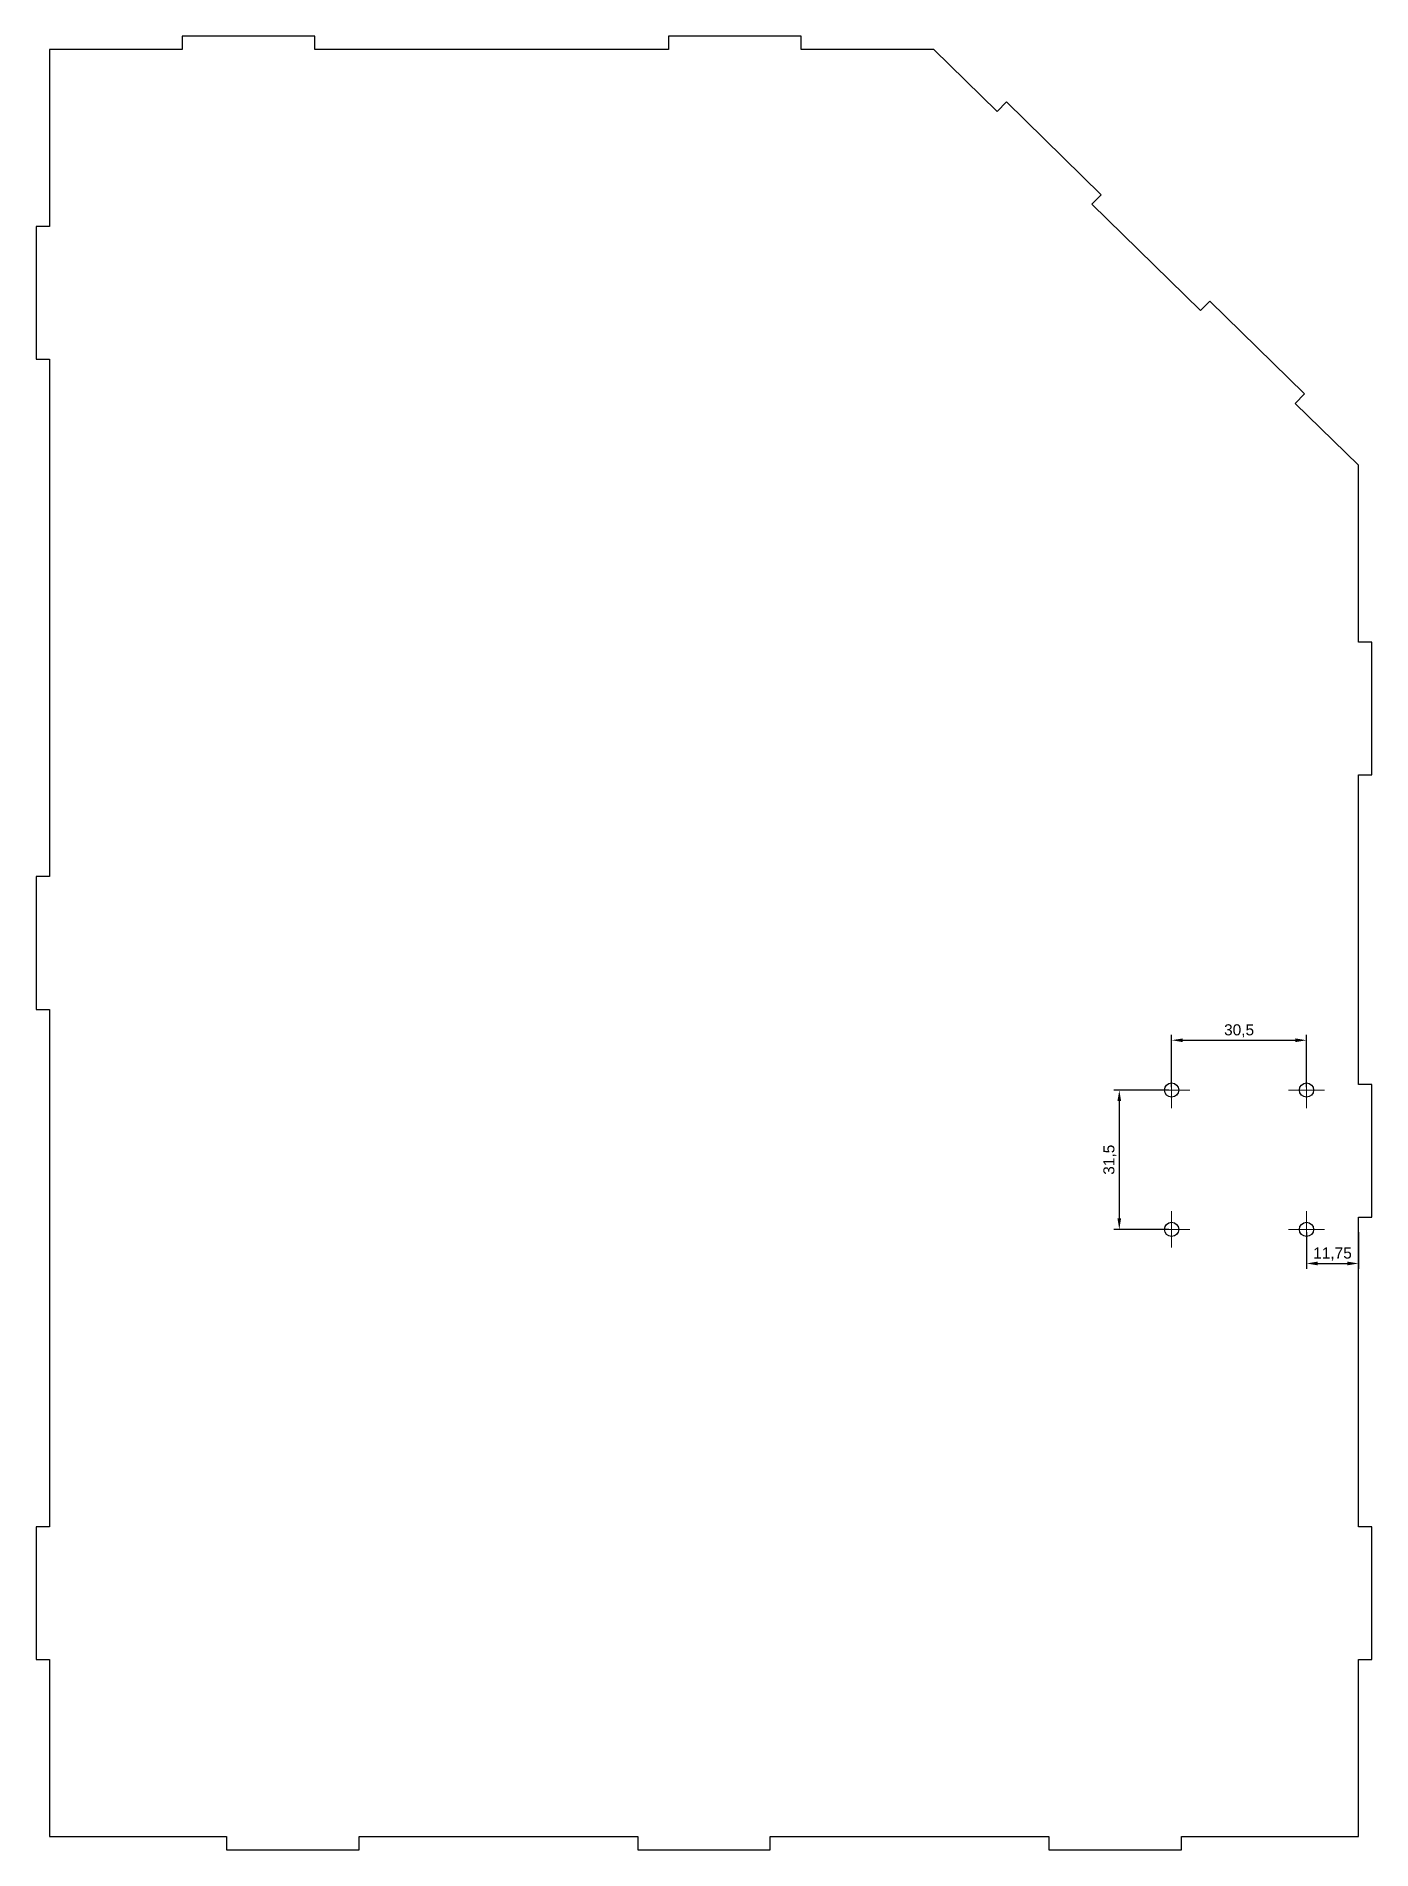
# Model space of a CAD drawing. Header units: millimetres. Extents: x 4721 to 6828, y 89 to 634.
# Drawn here: x 6525.7 to 6827.7, y 88.7 to 498.7 of the extents above; entities that cross this region are included whole.
import ezdxf

# ---------------------------------------------------------------- set-up
doc = ezdxf.new("R2010")
doc.units = ezdxf.units.MM
doc.styles.get("Standard").update_dxf_attribs({"font": 'arial.ttf'})
doc.dimstyles.new('ISO-25', dxfattribs={"dimtxt": 2.5, "dimasz": 2.5, "dimexe": 1.25, "dimexo": 0.625, "dimtad": 1, "dimtxsty": 'Standard', "dimcen": 2.5, "dimadec": 0, "dimazin": 0, "dimtfac": 1, "dimtmove": 0, "dimatfit": 3, "dimfxl": 1, "dimarcsym": 0})

msp = doc.modelspace()

# ---------------------------------------------------------------- blocks, each defined once
blk = doc.blocks.new('SW_CENTERMARKSYMBOL_1')
at = {"color": 0, "linetype": 'Continuous', "lineweight": 0}
for p, q in [((0, 0.5), (0, 0.82)), ((-0.5, 0), (-0.82, 0)), ((0, 0), (-0.5, 0)), ((0, 0), (0, 0.5)), ((0, 0), (0, -0.5)), ((0, 0), (0.5, 0)), ((0.5, 0), (0.82, 0)), ((0, -0.5), (0, -0.82))]:
    blk.add_line(p, q, dxfattribs=at)
blk = doc.blocks.new('SW_CENTERMARKSYMBOL_2')
at = {"color": 0, "linetype": 'Continuous', "lineweight": 0}
for p, q in [((0, 0.5), (0, 0.82)), ((-0.5, 0), (-0.82, 0)), ((0, 0), (-0.5, 0)), ((0, 0), (0, 0.5)), ((0, 0), (0, -0.5)), ((0, 0), (0.5, 0)), ((0.5, 0), (0.82, 0)), ((0, -0.5), (0, -0.82))]:
    blk.add_line(p, q, dxfattribs=at)
blk = doc.blocks.new('SW_CENTERMARKSYMBOL_3')
at = {"color": 0, "linetype": 'Continuous', "lineweight": 0}
for p, q in [((0, 0.5), (0, 0.82)), ((-0.5, 0), (-0.82, 0)), ((0, 0), (-0.5, 0)), ((0, 0), (0, 0.5)), ((0, 0), (0, -0.5)), ((0, 0), (0.5, 0)), ((0.5, 0), (0.82, 0)), ((0, -0.5), (0, -0.82))]:
    blk.add_line(p, q, dxfattribs=at)
blk = doc.blocks.new('SW_CENTERMARKSYMBOL_4')
at = {"color": 0, "linetype": 'Continuous', "lineweight": 0}
for p, q in [((0, 0.5), (0, 0.82)), ((-0.5, 0), (-0.82, 0)), ((0, 0), (-0.5, 0)), ((0, 0), (0, 0.5)), ((0, 0), (0, -0.5)), ((0, 0), (0.5, 0)), ((0.5, 0), (0.82, 0)), ((0, -0.5), (0, -0.82))]:
    blk.add_line(p, q, dxfattribs=at)
blk = doc.blocks.new('*D53')
at = {"color": 0, "lineweight": -2, "transparency": 16777216}
for p, q in [((6782.47, 261.06), (6782.47, 272.95)), ((6784.97, 271.7), (6810.47, 271.7)), ((6812.97, 261.06), (6812.97, 272.95))]:
    blk.add_line(p, q, dxfattribs=at)
at = {"color": 0, "transparency": 16777216}
for points in [[(6784.97, 272.11), (6784.97, 271.28), (6782.47, 271.7)], [(6810.47, 272.11), (6810.47, 271.28), (6812.97, 271.7)]]:
    blk.add_solid(points, dxfattribs=at)
at = {"layer": 'Defpoints', "color": 0, "transparency": 16777216}
for p in [(6812.97, 271.7), (6782.47, 260.43), (6812.97, 260.43)]:
    blk.add_point(p, dxfattribs=at)
at = {"color": 0, "transparency": 16777216, "insert": (6797.72, 273.82), "char_height": 2.5, "attachment_point": 5}
blk.add_mtext('30,5', dxfattribs=at)
blk = doc.blocks.new('*D54')
at = {"color": 0, "lineweight": -2, "transparency": 16777216}
for p, q in [((6781.84, 260.43), (6769.38, 260.43)), ((6770.63, 257.93), (6770.63, 231.43)), ((6781.84, 228.93), (6769.38, 228.93))]:
    blk.add_line(p, q, dxfattribs=at)
at = {"color": 0, "transparency": 16777216}
for points in [[(6770.21, 257.93), (6771.04, 257.93), (6770.63, 260.43)], [(6770.21, 231.43), (6771.04, 231.43), (6770.63, 228.93)]]:
    blk.add_solid(points, dxfattribs=at)
at = {"layer": 'Defpoints', "color": 0, "transparency": 16777216}
for p in [(6782.47, 260.43), (6770.63, 228.93), (6782.47, 228.93)]:
    blk.add_point(p, dxfattribs=at)
at = {"color": 0, "transparency": 16777216, "insert": (6768.5, 244.68), "char_height": 2.5, "attachment_point": 5, "rotation": 90}
blk.add_mtext('31,5', dxfattribs=at)
blk = doc.blocks.new('*D55')
at = {"color": 0, "lineweight": -2, "transparency": 16777216}
for p, q in [((6812.97, 228.31), (6812.97, 219.98)), ((6824.72, 228.31), (6824.72, 219.98)), ((6815.47, 221.23), (6822.22, 221.23))]:
    blk.add_line(p, q, dxfattribs=at)
at = {"color": 0, "transparency": 16777216}
for points in [[(6815.47, 221.65), (6815.47, 220.81), (6812.97, 221.23)], [(6822.22, 221.65), (6822.22, 220.81), (6824.72, 221.23)]]:
    blk.add_solid(points, dxfattribs=at)
at = {"layer": 'Defpoints', "color": 0, "transparency": 16777216}
for p in [(6812.97, 228.93), (6824.72, 228.93), (6824.72, 221.23)]:
    blk.add_point(p, dxfattribs=at)
at = {"color": 0, "transparency": 16777216, "insert": (6818.84, 223.36), "char_height": 2.5, "attachment_point": 5}
blk.add_mtext('11,75', dxfattribs=at)

# ---------------------------------------------------------------- dimensions: what is measured, and where the dimension line sits
for base, p1, p2, picture, middle in [((6812.965, 271.695), (6782.465, 260.434), (6812.965, 260.434), '*D53', (6797.715, 273.822)), ((6824.715, 221.229), (6812.965, 228.934), (6824.715, 228.934), '*D55', (6818.84, 223.356))]:
    dim = msp.add_linear_dim(base=base, p1=p1, p2=p2, dimstyle='ISO-25')
    dim.commit()
    dim.dimension.update_dxf_attribs({"geometry": picture, "text_midpoint": middle})
dim = msp.add_linear_dim(base=(6770.627, 228.934), p1=(6782.465, 260.434), p2=(6782.465, 228.934), angle=90, dimstyle='ISO-25')
dim.commit()
dim.dimension.update_dxf_attribs({"geometry": '*D54', "text_midpoint": (6768.5, 244.684)})

# ---------------------------------------------------------------- linework, layer by layer
at = {"color": 7, "linetype": 'Continuous', "lineweight": 25}
for p, q in [((6558.715, 498.684), (6558.715, 495.684)), ((6588.715, 498.684), (6558.715, 498.684)), ((6588.715, 495.684), (6588.715, 498.684)), ((6668.715, 498.684), (6668.715, 495.684)), ((6698.715, 498.684), (6668.715, 498.684)), ((6698.715, 495.684), (6698.715, 498.684)), ((6528.715, 495.684), (6528.715, 455.684)), ((6558.715, 495.684), (6528.715, 495.684)), ((6668.715, 495.684), (6588.715, 495.684)), ((6728.715, 495.684), (6698.715, 495.684)), ((6743.005, 481.691), (6728.715, 495.684)), ((6745.104, 483.835), (6743.005, 481.691)), ((6766.54, 462.846), (6745.104, 483.835)), ((6764.441, 460.703), (6766.54, 462.846)), ((6788.99, 436.665), (6764.441, 460.703)), ((6525.715, 455.684), (6525.715, 425.684)), ((6528.715, 455.684), (6525.715, 455.684)), ((6791.088, 438.809), (6788.99, 436.665)), ((6812.524, 417.82), (6791.088, 438.809)), ((6525.715, 425.684), (6528.715, 425.684)), ((6528.715, 425.684), (6528.715, 308.684)), ((6810.425, 415.676), (6812.524, 417.82)), ((6824.715, 401.684), (6810.425, 415.676)), ((6824.715, 361.684), (6824.715, 401.684)), ((6827.715, 361.684), (6824.715, 361.684)), ((6827.715, 331.684), (6827.715, 361.684)), ((6824.715, 331.684), (6827.715, 331.684)), ((6824.715, 261.684), (6824.715, 331.684)), ((6525.715, 308.684), (6525.715, 278.684)), ((6528.715, 308.684), (6525.715, 308.684)), ((6525.715, 278.684), (6528.715, 278.684)), ((6528.715, 278.684), (6528.715, 161.684)), ((6827.715, 261.684), (6824.715, 261.684)), ((6827.715, 231.684), (6827.715, 261.684)), ((6824.715, 231.684), (6827.715, 231.684)), ((6824.715, 161.684), (6824.715, 231.684)), ((6525.715, 161.684), (6525.715, 131.684)), ((6528.715, 161.684), (6525.715, 161.684)), ((6827.715, 161.684), (6824.715, 161.684)), ((6827.715, 131.684), (6827.715, 161.684)), ((6525.715, 131.684), (6528.715, 131.684)), ((6528.715, 131.684), (6528.715, 91.684)), ((6824.715, 131.684), (6827.715, 131.684)), ((6824.715, 91.684), (6824.715, 131.684)), ((6528.715, 91.684), (6568.715, 91.684)), ((6568.715, 91.684), (6568.715, 88.684)), ((6598.715, 91.684), (6661.715, 91.684)), ((6598.715, 88.684), (6598.715, 91.684)), ((6661.715, 91.684), (6661.715, 88.684)), ((6691.715, 91.684), (6754.715, 91.684)), ((6691.715, 88.684), (6691.715, 91.684)), ((6754.715, 91.684), (6754.715, 88.684)), ((6784.715, 91.684), (6824.715, 91.684)), ((6784.715, 88.684), (6784.715, 91.684)), ((6568.715, 88.684), (6598.715, 88.684)), ((6661.715, 88.684), (6691.715, 88.684)), ((6754.715, 88.684), (6784.715, 88.684))]:
    msp.add_line(p, q, dxfattribs=at)
for centre in [(6782.465, 260.434), (6812.965, 260.434), (6782.465, 228.934), (6812.965, 228.934)]:
    msp.add_circle(centre, 1.6, dxfattribs=at)

# ---------------------------------------------------------------- block references
at = {"color": 7, "linetype": 'Continuous', "lineweight": 0, "xscale": 5, "yscale": 5, "zscale": 5}
for name, p in [('SW_CENTERMARKSYMBOL_1', (6782.465, 260.434)), ('SW_CENTERMARKSYMBOL_2', (6812.965, 260.434)), ('SW_CENTERMARKSYMBOL_4', (6782.465, 228.934)), ('SW_CENTERMARKSYMBOL_3', (6812.965, 228.934))]:
    msp.add_blockref(name, p, dxfattribs=at)

msp.set_redraw_order([(e.dxf.handle, doc.entitydb.next_handle()) for e in msp.query("TEXT MTEXT ATTDEF DIMENSION ARC_DIMENSION")])  # texts and dimensions are drawn at this point

doc.saveas('drawing.dxf')
